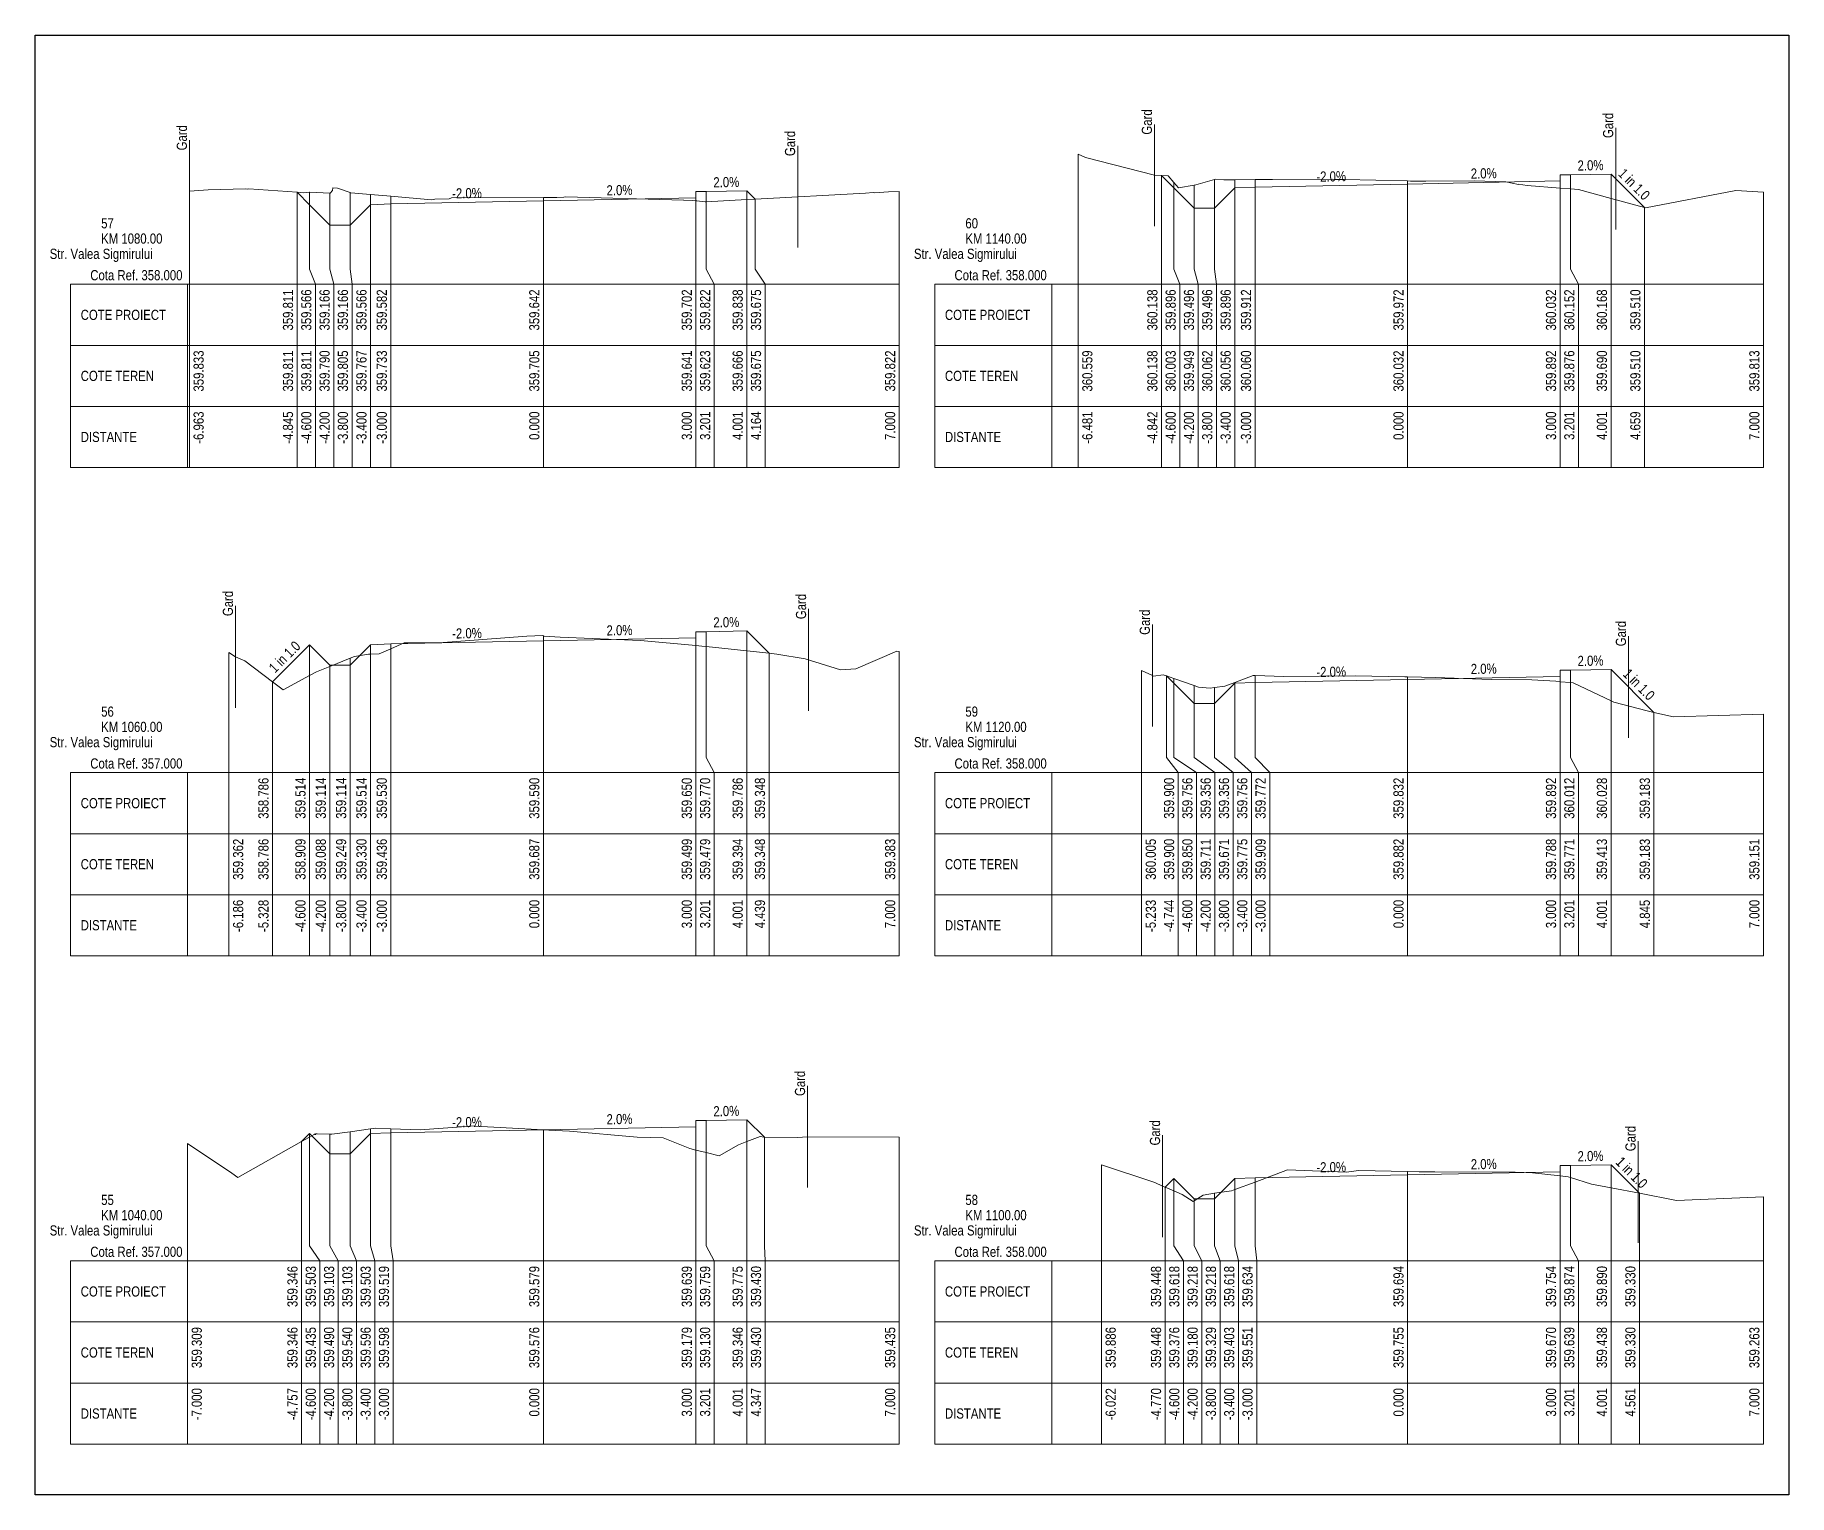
# Model space of a CAD drawing. Extents: x 1 to 634, y 0 to 594.
# Drawn here: x 500 to 534.5, y 0 to 28.7 of the extents above; entities that cross this region are included whole.
import ezdxf
from ezdxf.enums import TextEntityAlignment as Align

# ---------------------------------------------------------------- set-up
doc = ezdxf.new("R2010")
doc.units = 0
doc.header["$MEASUREMENT"] = 0
doc.layers.add('ARD-No Plot', color=1, linetype='Continuous', lineweight=0, plot=False)
for name, color, linetype, lineweight in [('Cartus', 7, 'Continuous', 0), ('DESIGN-TEXT', 7, 'Continuous', 0), ('EXISTING-TEXT', 7, 'Continuous', 0), ('LINES', 7, 'Continuous', 0), ('Text', 7, 'Continuous', 0), ('X-RL', 7, 'Continuous', 0), ('XPLOT-DESIGN', 5, 'Continuous', 0), ('XPLOT-EXISTING', 3, 'Continuous', 0), ('XPLOT-GRADE', 7, 'Continuous', 0), ('XPLOT-KM', 7, 'Continuous', 0), ('XPLOT-TITLE', 7, 'Continuous', 0)]:
    doc.layers.add(name, color=color, linetype=linetype, lineweight=lineweight)
doc.styles.add('$10$$0$Arial', font='arial.ttf', dxfattribs={"width": 0.8})

msp = doc.modelspace()

# ---------------------------------------------------------------- texts
at = {"layer": 'ARD-No Plot', "style": '$10$$0$Arial', "width": 0.8}
for p in [(501.3, 24.3), (518.3, 24.3), (501.3, 14.7), (518.3, 14.7), (501.3, 5.1), (518.3, 5.1)]:
    msp.add_text('Str. Valea Sigmirului', height=0.2, dxfattribs=at).set_placement(p, align=Align.CENTER)
at = {"layer": 'DESIGN-TEXT', "style": '$10$$0$Arial', "width": 0.8}
for s, p in [('359.811', (505.075, 23.7)), ('359.566', (505.435, 23.7)), ('359.166', (505.795, 23.7)), ('359.166', (506.155, 23.7)), ('359.566', (506.52, 23.7)), ('359.582', (506.92, 23.7)), ('359.642', (509.92, 23.7)), ('359.702', (512.92, 23.7)), ('359.822', (513.28, 23.7)), ('359.838', (513.921, 23.7)), ('359.675', (514.281, 23.7)), ('360.138', (522.078, 23.7)), ('359.896', (522.438, 23.7)), ('359.496', (522.798, 23.7)), ('359.496', (523.158, 23.7)), ('359.896', (523.52, 23.7)), ('359.912', (523.92, 23.7)), ('359.972', (526.92, 23.7)), ('360.032', (529.92, 23.7)), ('360.152', (530.28, 23.7)), ('360.168', (530.921, 23.7)), ('359.510', (531.579, 23.7)), ('358.786', (504.592, 14.1)), ('359.514', (505.32, 14.1)), ('359.114', (505.72, 14.1)), ('359.114', (506.12, 14.1)), ('359.514', (506.52, 14.1)), ('359.530', (506.92, 14.1)), ('359.590', (509.92, 14.1)), ('359.650', (512.92, 14.1)), ('359.770', (513.28, 14.1)), ('359.786', (513.921, 14.1)), ('359.348', (514.359, 14.1)), ('359.900', (522.407, 14.1)), ('359.756', (522.767, 14.1)), ('359.356', (523.127, 14.1)), ('359.356', (523.487, 14.1)), ('359.756', (523.847, 14.1)), ('359.772', (524.207, 14.1)), ('359.832', (526.92, 14.1)), ('359.892', (529.92, 14.1)), ('360.012', (530.28, 14.1)), ('360.028', (530.921, 14.1)), ('359.183', (531.765, 14.1)), ('359.346', (505.163, 4.5)), ('359.503', (505.523, 4.5)), ('359.103', (505.883, 4.5)), ('359.103', (506.243, 4.5)), ('359.503', (506.603, 4.5)), ('359.519', (506.963, 4.5)), ('359.579', (509.92, 4.5)), ('359.639', (512.92, 4.5)), ('359.759', (513.28, 4.5)), ('359.775', (513.921, 4.5)), ('359.430', (514.281, 4.5)), ('359.448', (522.15, 4.5)), ('359.618', (522.51, 4.5)), ('359.218', (522.87, 4.5)), ('359.218', (523.23, 4.5)), ('359.618', (523.59, 4.5)), ('359.634', (523.95, 4.5)), ('359.694', (526.92, 4.5)), ('359.754', (529.92, 4.5)), ('359.874', (530.28, 4.5)), ('359.890', (530.921, 4.5)), ('359.330', (531.481, 4.5))]:
    msp.add_text(s, height=0.2, rotation=90, dxfattribs=at).set_placement(p, align=Align.RIGHT)
at = {"layer": 'EXISTING-TEXT', "style": '$10$$0$Arial', "width": 0.8}
for s, p in [('359.833', (503.317, 22.5)), ('359.811', (505.075, 22.5)), ('359.811', (505.435, 22.5)), ('359.790', (505.795, 22.5)), ('359.805', (506.155, 22.5)), ('359.767', (506.52, 22.5)), ('359.733', (506.92, 22.5)), ('359.705', (509.92, 22.5)), ('359.705', (509.92, 22.5)), ('359.641', (512.92, 22.5)), ('359.623', (513.28, 22.5)), ('359.666', (513.921, 22.5)), ('359.675', (514.281, 22.5)), ('359.822', (516.92, 22.5)), ('359.822', (516.92, 22.5)), ('360.559', (520.799, 22.5)), ('360.138', (522.078, 22.5)), ('360.003', (522.438, 22.5)), ('359.949', (522.798, 22.5)), ('360.062', (523.158, 22.5)), ('360.056', (523.52, 22.5)), ('360.060', (523.92, 22.5)), ('360.032', (526.92, 22.5)), ('360.032', (526.92, 22.5)), ('359.892', (529.92, 22.5)), ('359.876', (530.28, 22.5)), ('359.690', (530.921, 22.5)), ('359.510', (531.579, 22.5)), ('359.813', (533.92, 22.5)), ('359.813', (533.92, 22.5)), ('359.362', (504.094, 12.9)), ('358.786', (504.592, 12.9)), ('358.909', (505.32, 12.9)), ('359.088', (505.72, 12.9)), ('359.249', (506.12, 12.9)), ('359.330', (506.52, 12.9)), ('359.436', (506.92, 12.9)), ('359.687', (509.92, 12.9)), ('359.687', (509.92, 12.9)), ('359.499', (512.92, 12.9)), ('359.479', (513.28, 12.9)), ('359.394', (513.921, 12.9)), ('359.348', (514.359, 12.9)), ('359.383', (516.92, 12.9)), ('359.383', (516.92, 12.9)), ('360.005', (522.047, 12.9)), ('359.900', (522.407, 12.9)), ('359.850', (522.767, 12.9)), ('359.711', (523.127, 12.9)), ('359.671', (523.487, 12.9)), ('359.775', (523.847, 12.9)), ('359.909', (524.207, 12.9)), ('359.882', (526.92, 12.9)), ('359.882', (526.92, 12.9)), ('359.788', (529.92, 12.9)), ('359.771', (530.28, 12.9)), ('359.413', (530.921, 12.9)), ('359.183', (531.765, 12.9)), ('359.151', (533.92, 12.9)), ('359.151', (533.92, 12.9)), ('359.309', (503.28, 3.3)), ('359.309', (503.28, 3.3)), ('359.346', (505.163, 3.3)), ('359.435', (505.523, 3.3)), ('359.490', (505.883, 3.3)), ('359.540', (506.243, 3.3)), ('359.596', (506.603, 3.3)), ('359.598', (506.963, 3.3)), ('359.576', (509.92, 3.3)), ('359.576', (509.92, 3.3)), ('359.179', (512.92, 3.3)), ('359.130', (513.28, 3.3)), ('359.346', (513.921, 3.3)), ('359.430', (514.281, 3.3)), ('359.435', (516.92, 3.3)), ('359.886', (521.258, 3.3)), ('359.448', (522.15, 3.3)), ('359.376', (522.51, 3.3)), ('359.180', (522.87, 3.3)), ('359.329', (523.23, 3.3)), ('359.403', (523.59, 3.3)), ('359.551', (523.95, 3.3)), ('359.755', (526.92, 3.3)), ('359.755', (526.92, 3.3)), ('359.670', (529.92, 3.3)), ('359.639', (530.28, 3.3)), ('359.438', (530.921, 3.3)), ('359.330', (531.481, 3.3)), ('359.263', (533.92, 3.3)), ('359.263', (533.92, 3.3))]:
    msp.add_text(s, height=0.2, rotation=90, dxfattribs=at).set_placement(p, align=Align.RIGHT)
at = {"layer": 'Text', "style": '$10$$0$Arial', "width": 0.8}
for p in [(502.987, 26.433), (521.97, 26.743), (531.043, 26.676), (514.951, 26.321), (503.893, 17.277), (515.167, 17.217), (521.929, 16.909), (531.295, 16.684), (515.147, 7.842), (522.13, 6.87), (531.484, 6.757)]:
    msp.add_text('Gard', height=0.2, rotation=90, dxfattribs=at).set_placement(p)
for s, p in [('-6.963', (503.317, 21.3)), ('-6.963', (503.317, 21.3)), ('-4.845', (505.075, 21.3)), ('-4.845', (505.075, 21.3)), ('-4.845', (505.075, 21.3)), ('-4.600', (505.435, 21.3)), ('-4.600', (505.435, 21.3)), ('-4.600', (505.435, 21.3)), ('-4.200', (505.795, 21.3)), ('-4.200', (505.795, 21.3)), ('-4.200', (505.795, 21.3)), ('-3.800', (506.155, 21.3)), ('-3.800', (506.155, 21.3)), ('-3.800', (506.155, 21.3)), ('-3.400', (506.52, 21.3)), ('-3.400', (506.52, 21.3)), ('-3.400', (506.52, 21.3)), ('-3.000', (506.92, 21.3)), ('-3.000', (506.92, 21.3)), ('-3.000', (506.92, 21.3)), ('0.000', (509.92, 21.3)), ('0.000', (509.92, 21.3)), ('0.000', (509.92, 21.3)), ('3.000', (512.92, 21.3)), ('3.000', (512.92, 21.3)), ('3.000', (512.92, 21.3)), ('3.201', (513.28, 21.3)), ('3.201', (513.28, 21.3)), ('3.201', (513.28, 21.3)), ('4.001', (513.921, 21.3)), ('4.001', (513.921, 21.3)), ('4.001', (513.921, 21.3)), ('4.164', (514.281, 21.3)), ('4.164', (514.281, 21.3)), ('4.164', (514.281, 21.3)), ('7.000', (516.92, 21.3)), ('7.000', (516.92, 21.3)), ('-6.481', (520.799, 21.3)), ('-6.481', (520.799, 21.3)), ('-4.842', (522.078, 21.3)), ('-4.842', (522.078, 21.3)), ('-4.842', (522.078, 21.3)), ('-4.600', (522.438, 21.3)), ('-4.600', (522.438, 21.3)), ('-4.600', (522.438, 21.3)), ('-4.200', (522.798, 21.3)), ('-4.200', (522.798, 21.3)), ('-4.200', (522.798, 21.3)), ('-3.800', (523.158, 21.3)), ('-3.800', (523.158, 21.3)), ('-3.800', (523.158, 21.3)), ('-3.400', (523.52, 21.3)), ('-3.400', (523.52, 21.3)), ('-3.400', (523.52, 21.3)), ('-3.000', (523.92, 21.3)), ('-3.000', (523.92, 21.3)), ('-3.000', (523.92, 21.3)), ('0.000', (526.92, 21.3)), ('0.000', (526.92, 21.3)), ('0.000', (526.92, 21.3)), ('3.000', (529.92, 21.3)), ('3.000', (529.92, 21.3)), ('3.000', (529.92, 21.3)), ('3.201', (530.28, 21.3)), ('3.201', (530.28, 21.3)), ('3.201', (530.28, 21.3)), ('4.001', (530.921, 21.3)), ('4.001', (530.921, 21.3)), ('4.001', (530.921, 21.3)), ('4.659', (531.579, 21.3)), ('4.659', (531.579, 21.3)), ('4.659', (531.579, 21.3)), ('7.000', (533.92, 21.3)), ('7.000', (533.92, 21.3)), ('-6.186', (504.094, 11.7)), ('-6.186', (504.094, 11.7)), ('-5.328', (504.592, 11.7)), ('-5.328', (504.592, 11.7)), ('-5.328', (504.592, 11.7)), ('-4.600', (505.32, 11.7)), ('-4.600', (505.32, 11.7)), ('-4.600', (505.32, 11.7)), ('-4.200', (505.72, 11.7)), ('-4.200', (505.72, 11.7)), ('-4.200', (505.72, 11.7)), ('-3.800', (506.12, 11.7)), ('-3.800', (506.12, 11.7)), ('-3.800', (506.12, 11.7)), ('-3.400', (506.52, 11.7)), ('-3.400', (506.52, 11.7)), ('-3.400', (506.52, 11.7)), ('-3.000', (506.92, 11.7)), ('-3.000', (506.92, 11.7)), ('-3.000', (506.92, 11.7)), ('0.000', (509.92, 11.7)), ('0.000', (509.92, 11.7)), ('0.000', (509.92, 11.7)), ('3.000', (512.92, 11.7)), ('3.000', (512.92, 11.7)), ('3.000', (512.92, 11.7)), ('3.201', (513.28, 11.7)), ('3.201', (513.28, 11.7)), ('3.201', (513.28, 11.7)), ('4.001', (513.921, 11.7)), ('4.001', (513.921, 11.7)), ('4.001', (513.921, 11.7)), ('4.439', (514.359, 11.7)), ('4.439', (514.359, 11.7)), ('4.439', (514.359, 11.7)), ('7.000', (516.92, 11.7)), ('7.000', (516.92, 11.7)), ('-5.233', (522.047, 11.7)), ('-5.233', (522.047, 11.7)), ('-4.744', (522.407, 11.7)), ('-4.744', (522.407, 11.7)), ('-4.744', (522.407, 11.7)), ('-4.600', (522.767, 11.7)), ('-4.600', (522.767, 11.7)), ('-4.600', (522.767, 11.7)), ('-4.200', (523.127, 11.7)), ('-4.200', (523.127, 11.7)), ('-4.200', (523.127, 11.7)), ('-3.800', (523.487, 11.7)), ('-3.800', (523.487, 11.7)), ('-3.800', (523.487, 11.7)), ('-3.400', (523.847, 11.7)), ('-3.400', (523.847, 11.7)), ('-3.400', (523.847, 11.7)), ('-3.000', (524.207, 11.7)), ('-3.000', (524.207, 11.7)), ('-3.000', (524.207, 11.7)), ('0.000', (526.92, 11.7)), ('0.000', (526.92, 11.7)), ('0.000', (526.92, 11.7)), ('3.000', (529.92, 11.7)), ('3.000', (529.92, 11.7)), ('3.000', (529.92, 11.7)), ('3.201', (530.28, 11.7)), ('3.201', (530.28, 11.7)), ('3.201', (530.28, 11.7)), ('4.001', (530.921, 11.7)), ('4.001', (530.921, 11.7)), ('4.001', (530.921, 11.7)), ('4.845', (531.765, 11.7)), ('4.845', (531.765, 11.7)), ('4.845', (531.765, 11.7)), ('7.000', (533.92, 11.7)), ('7.000', (533.92, 11.7)), ('-7.000', (503.28, 2.1)), ('-7.000', (503.28, 2.1)), ('-4.757', (505.163, 2.1)), ('-4.757', (505.163, 2.1)), ('-4.757', (505.163, 2.1)), ('-4.600', (505.523, 2.1)), ('-4.600', (505.523, 2.1)), ('-4.600', (505.523, 2.1)), ('-4.200', (505.883, 2.1)), ('-4.200', (505.883, 2.1)), ('-4.200', (505.883, 2.1)), ('-3.800', (506.243, 2.1)), ('-3.800', (506.243, 2.1)), ('-3.800', (506.243, 2.1)), ('-3.400', (506.603, 2.1)), ('-3.400', (506.603, 2.1)), ('-3.400', (506.603, 2.1)), ('-3.000', (506.963, 2.1)), ('-3.000', (506.963, 2.1)), ('-3.000', (506.963, 2.1)), ('0.000', (509.92, 2.1)), ('0.000', (509.92, 2.1)), ('0.000', (509.92, 2.1)), ('3.000', (512.92, 2.1)), ('3.000', (512.92, 2.1)), ('3.000', (512.92, 2.1)), ('3.201', (513.28, 2.1)), ('3.201', (513.28, 2.1)), ('3.201', (513.28, 2.1)), ('4.001', (513.921, 2.1)), ('4.001', (513.921, 2.1)), ('4.001', (513.921, 2.1)), ('4.347', (514.281, 2.1)), ('4.347', (514.281, 2.1)), ('4.347', (514.281, 2.1)), ('7.000', (516.92, 2.1)), ('7.000', (516.92, 2.1)), ('-6.022', (521.258, 2.1)), ('-6.022', (521.258, 2.1)), ('-4.770', (522.15, 2.1)), ('-4.770', (522.15, 2.1)), ('-4.770', (522.15, 2.1)), ('-4.600', (522.51, 2.1)), ('-4.600', (522.51, 2.1)), ('-4.600', (522.51, 2.1)), ('-4.200', (522.87, 2.1)), ('-4.200', (522.87, 2.1)), ('-4.200', (522.87, 2.1)), ('-3.800', (523.23, 2.1)), ('-3.800', (523.23, 2.1)), ('-3.800', (523.23, 2.1)), ('-3.400', (523.59, 2.1)), ('-3.400', (523.59, 2.1)), ('-3.400', (523.59, 2.1)), ('-3.000', (523.95, 2.1)), ('-3.000', (523.95, 2.1)), ('-3.000', (523.95, 2.1)), ('0.000', (526.92, 2.1)), ('0.000', (526.92, 2.1)), ('0.000', (526.92, 2.1)), ('3.000', (529.92, 2.1)), ('3.000', (529.92, 2.1)), ('3.000', (529.92, 2.1)), ('3.201', (530.28, 2.1)), ('3.201', (530.28, 2.1)), ('3.201', (530.28, 2.1)), ('4.001', (530.921, 2.1)), ('4.001', (530.921, 2.1)), ('4.001', (530.921, 2.1)), ('4.561', (531.481, 2.1)), ('4.561', (531.481, 2.1)), ('4.561', (531.481, 2.1)), ('7.000', (533.92, 2.1)), ('7.000', (533.92, 2.1))]:
    msp.add_text(s, height=0.2, rotation=90, dxfattribs=at).set_placement(p, align=Align.RIGHT)
at = {"layer": 'X-RL', "style": '$10$$0$Arial', "width": 0.8}
for s, p in [('Cota Ref. 358.000', (502.9, 23.88)), ('Cota Ref. 358.000', (519.9, 23.88)), ('Cota Ref. 357.000', (502.9, 14.28)), ('Cota Ref. 358.000', (519.9, 14.28)), ('Cota Ref. 357.000', (502.9, 4.68)), ('Cota Ref. 358.000', (519.9, 4.68))]:
    msp.add_text(s, height=0.2, dxfattribs=at).set_placement(p, align=Align.RIGHT)
at = {"layer": 'XPLOT-GRADE', "style": '$10$$0$Arial', "width": 0.8}
for s, rotation, p in [('2.0%', 1.1458, (530.599, 26.04)), ('2.0%', 1.1458, (513.599, 25.71)), ('-2.0%', 1.1458, (525.498, 25.822)), ('2.0%', 1.1458, (528.498, 25.882)), ('1 in 1.0', 315, (531.386, 25.696)), ('-2.0%', 1.1458, (508.498, 25.492)), ('2.0%', 1.1458, (511.498, 25.552)), ('2.0%', 1.1458, (513.599, 17.058)), ('-2.0%', 1.1458, (508.498, 16.84)), ('2.0%', 1.1458, (511.498, 16.9)), ('1 in 1.0', 45, (504.979, 16.406)), ('-2.0%', 1.1458, (525.498, 16.082)), ('2.0%', 1.1458, (528.498, 16.142)), ('2.0%', 1.1458, (530.599, 16.3)), ('1 in 1.0', 315, (531.48, 15.862)), ('2.0%', 1.1458, (513.599, 7.447)), ('-2.0%', 1.1458, (508.498, 7.229)), ('2.0%', 1.1458, (511.498, 7.289)), ('2.0%', 1.1458, (528.498, 6.404)), ('2.0%', 1.1458, (530.599, 6.562)), ('1 in 1.0', 315, (531.337, 6.267)), ('-2.0%', 1.1458, (525.498, 6.344))]:
    msp.add_text(s, height=0.2, rotation=rotation, dxfattribs=at).set_placement(p, align=Align.CENTER)
at = {"layer": 'XPLOT-KM', "style": '$10$$0$Arial', "width": 0.8}
for s, p in [('57', (501.3, 24.9)), ('60', (518.3, 24.9)), ('KM 1080.00', (501.3, 24.6)), ('KM 1140.00', (518.3, 24.6)), ('56', (501.3, 15.3)), ('KM 1060.00', (501.3, 15)), ('59', (518.3, 15.3)), ('KM 1120.00', (518.3, 15)), ('55', (501.3, 5.7)), ('58', (518.3, 5.7)), ('KM 1040.00', (501.3, 5.4)), ('KM 1100.00', (518.3, 5.4))]:
    msp.add_text(s, height=0.2, dxfattribs=at).set_placement(p)
at = {"layer": 'XPLOT-TITLE', "style": '$10$$0$Arial', "width": 0.8}
for s, p in [('COTE PROIECT', (500.898, 23.1)), ('COTE PROIECT', (517.898, 23.1)), ('COTE TEREN', (500.898, 21.9)), ('COTE TEREN', (517.898, 21.9)), ('DISTANTE', (500.898, 20.7)), ('DISTANTE', (517.898, 20.7)), ('COTE PROIECT', (500.898, 13.5)), ('COTE PROIECT', (517.898, 13.5)), ('COTE TEREN', (500.898, 12.3)), ('COTE TEREN', (517.898, 12.3)), ('DISTANTE', (500.898, 11.1)), ('DISTANTE', (517.898, 11.1)), ('COTE PROIECT', (500.898, 3.9)), ('COTE PROIECT', (517.898, 3.9)), ('COTE TEREN', (500.898, 2.7)), ('COTE TEREN', (517.898, 2.7)), ('DISTANTE', (500.898, 1.5)), ('DISTANTE', (517.898, 1.5))]:
    msp.add_text(s, height=0.2, dxfattribs=at).set_placement(p)

# ---------------------------------------------------------------- blocks, each defined once
blk = doc.blocks.new('$9$$0$A3_TRANSV_ALIN_TIRENA')
at = {"layer": ''}
blk.add_lwpolyline([(0, 0), (0, 287), (345, 287), (345, 0)], close=True, dxfattribs=at)

# ---------------------------------------------------------------- linework, layer by layer
at = {"layer": 'LINES'}
for p, q in [((522.02, 26.943), (522.02, 24.943)), ((503.037, 26.633), (503.037, 24.633)), ((531.093, 26.876), (531.093, 24.876)), ((515.001, 26.521), (515.001, 24.521)), ((520.519, 24.1), (520.519, 26.359)), ((520.519, 24.1), (520.519, 26.359)), ((522.158, 24.1), (522.158, 25.938)), ((522.158, 24.1), (522.158, 25.938)), ((522.158, 24.1), (522.158, 25.938)), ((530.201, 24.1), (530.201, 25.952)), ((530.201, 24.1), (530.201, 25.952)), ((530.201, 24.1), (530.201, 25.952)), ((531.001, 24.1), (531.001, 25.968)), ((531.001, 24.1), (531.001, 25.968)), ((531.001, 24.1), (531.001, 25.968)), ((503.037, 24.1), (503.037, 25.633)), ((503.037, 24.1), (503.037, 25.633)), ((505.155, 24.1), (505.155, 25.611)), ((505.155, 24.1), (505.155, 25.611)), ((505.155, 24.1), (505.155, 25.611)), ((505.4, 24.1), (505.4, 25.611)), ((505.4, 24.1), (505.4, 25.611)), ((505.4, 24.1), (505.4, 25.611)), ((505.8, 24.1), (505.8, 25.59)), ((505.8, 24.1), (505.8, 25.59)), ((505.8, 24.1), (505.8, 25.59)), ((506.2, 24.1), (506.2, 25.605)), ((506.2, 24.1), (506.2, 25.605)), ((506.2, 24.1), (506.2, 25.605)), ((506.6, 24.1), (506.6, 25.567)), ((506.6, 24.1), (506.6, 25.567)), ((506.6, 24.1), (506.6, 25.567)), ((507, 24.1), (507, 25.533)), ((507, 24.1), (507, 25.533)), ((507, 24.1), (507, 25.533)), ((513.201, 24.1), (513.201, 25.622)), ((513.201, 24.1), (513.201, 25.622)), ((513.201, 24.1), (513.201, 25.622)), ((514.001, 24.1), (514.001, 25.638)), ((514.001, 24.1), (514.001, 25.638)), ((514.001, 24.1), (514.001, 25.638)), ((517, 24.1), (517, 25.622)), ((517, 24.1), (517, 25.622)), ((522.4, 24.1), (522.4, 25.803)), ((522.4, 24.1), (522.4, 25.803)), ((522.4, 24.1), (522.4, 25.803)), ((522.8, 24.1), (522.8, 25.749)), ((522.8, 24.1), (522.8, 25.749)), ((522.8, 24.1), (522.8, 25.749)), ((523.2, 24.1), (523.2, 25.862)), ((523.2, 24.1), (523.2, 25.862)), ((523.2, 24.1), (523.2, 25.862)), ((523.6, 24.1), (523.6, 25.856)), ((523.6, 24.1), (523.6, 25.856)), ((523.6, 24.1), (523.6, 25.856)), ((524, 24.1), (524, 25.86)), ((524, 24.1), (524, 25.86)), ((524, 24.1), (524, 25.86)), ((527, 24.1), (527, 25.832)), ((527, 24.1), (527, 25.832)), ((527, 24.1), (527, 25.832)), ((530, 24.1), (530, 25.832)), ((530, 24.1), (530, 25.832)), ((530, 24.1), (530, 25.832)), ((534, 24.1), (534, 25.613)), ((534, 24.1), (534, 25.613)), ((510, 24.1), (510, 25.505)), ((510, 24.1), (510, 25.505)), ((510, 24.1), (510, 25.505)), ((513, 24.1), (513, 25.502)), ((513, 24.1), (513, 25.502)), ((513, 24.1), (513, 25.502)), ((514.164, 24.1), (514.164, 25.475)), ((514.164, 24.1), (514.164, 25.475)), ((514.164, 24.1), (514.164, 25.475)), ((531.659, 24.1), (531.659, 25.31)), ((531.659, 24.1), (531.659, 25.31)), ((531.659, 24.1), (531.659, 25.31)), ((503.037, 23.8), (503.037, 24.1)), ((503.037, 23.8), (503.037, 24.1)), ((505.155, 23.8), (505.155, 24.1)), ((505.155, 23.8), (505.155, 24.1)), ((505.155, 23.8), (505.155, 24.1)), ((505.515, 23.8), (505.4, 24.1)), ((505.515, 23.8), (505.4, 24.1)), ((505.515, 23.8), (505.4, 24.1)), ((505.875, 23.8), (505.8, 24.1)), ((505.875, 23.8), (505.8, 24.1)), ((505.875, 23.8), (505.8, 24.1)), ((506.235, 23.8), (506.2, 24.1)), ((506.235, 23.8), (506.2, 24.1)), ((506.235, 23.8), (506.2, 24.1)), ((506.6, 23.8), (506.6, 24.1)), ((506.6, 23.8), (506.6, 24.1)), ((506.6, 23.8), (506.6, 24.1)), ((507, 23.8), (507, 24.1)), ((507, 23.8), (507, 24.1)), ((507, 23.8), (507, 24.1)), ((510, 23.8), (510, 24.1)), ((510, 23.8), (510, 24.1)), ((510, 23.8), (510, 24.1)), ((513, 23.8), (513, 24.1)), ((513, 23.8), (513, 24.1)), ((513, 23.8), (513, 24.1)), ((513.36, 23.8), (513.201, 24.1)), ((513.36, 23.8), (513.201, 24.1)), ((513.36, 23.8), (513.201, 24.1)), ((514.001, 23.8), (514.001, 24.1)), ((514.001, 23.8), (514.001, 24.1)), ((514.001, 23.8), (514.001, 24.1)), ((514.361, 23.8), (514.164, 24.1)), ((514.361, 23.8), (514.164, 24.1)), ((514.361, 23.8), (514.164, 24.1)), ((517, 23.8), (517, 24.1)), ((517, 23.8), (517, 24.1)), ((520.519, 23.8), (520.519, 24.1)), ((520.519, 23.8), (520.519, 24.1)), ((522.158, 23.8), (522.158, 24.1)), ((522.158, 23.8), (522.158, 24.1)), ((522.158, 23.8), (522.158, 24.1)), ((522.518, 23.8), (522.4, 24.1)), ((522.518, 23.8), (522.4, 24.1)), ((522.518, 23.8), (522.4, 24.1)), ((522.878, 23.8), (522.8, 24.1)), ((522.878, 23.8), (522.8, 24.1)), ((522.878, 23.8), (522.8, 24.1)), ((523.238, 23.8), (523.2, 24.1)), ((523.238, 23.8), (523.2, 24.1)), ((523.238, 23.8), (523.2, 24.1)), ((523.6, 23.8), (523.6, 24.1)), ((523.6, 23.8), (523.6, 24.1)), ((523.6, 23.8), (523.6, 24.1)), ((524, 23.8), (524, 24.1)), ((524, 23.8), (524, 24.1)), ((524, 23.8), (524, 24.1)), ((527, 23.8), (527, 24.1)), ((527, 23.8), (527, 24.1)), ((527, 23.8), (527, 24.1)), ((530, 23.8), (530, 24.1)), ((530, 23.8), (530, 24.1)), ((530, 23.8), (530, 24.1)), ((530.36, 23.8), (530.201, 24.1)), ((530.36, 23.8), (530.201, 24.1)), ((530.36, 23.8), (530.201, 24.1)), ((531.001, 23.8), (531.001, 24.1)), ((531.001, 23.8), (531.001, 24.1)), ((531.001, 23.8), (531.001, 24.1)), ((531.659, 23.8), (531.659, 24.1)), ((531.659, 23.8), (531.659, 24.1)), ((531.659, 23.8), (531.659, 24.1)), ((534, 23.8), (534, 24.1)), ((534, 23.8), (534, 24.1)), ((500.698, 22.6), (500.698, 23.8)), ((500.698, 23.8), (503, 23.8)), ((503, 20.2), (503, 23.8)), ((503, 23.8), (517, 23.8)), ((503.037, 20.2), (503.037, 23.8)), ((503.037, 20.2), (503.037, 23.8)), ((505.155, 20.2), (505.155, 23.8)), ((505.155, 20.2), (505.155, 23.8)), ((505.155, 20.2), (505.155, 23.8)), ((505.515, 20.2), (505.515, 23.8)), ((505.515, 20.2), (505.515, 23.8)), ((505.515, 20.2), (505.515, 23.8)), ((505.875, 20.2), (505.875, 23.8)), ((505.875, 20.2), (505.875, 23.8)), ((505.875, 20.2), (505.875, 23.8)), ((506.235, 20.2), (506.235, 23.8)), ((506.235, 20.2), (506.235, 23.8)), ((506.235, 20.2), (506.235, 23.8)), ((506.6, 20.2), (506.6, 23.8)), ((506.6, 20.2), (506.6, 23.8)), ((506.6, 20.2), (506.6, 23.8)), ((507, 20.2), (507, 23.8)), ((507, 20.2), (507, 23.8)), ((507, 20.2), (507, 23.8)), ((510, 20.2), (510, 23.8)), ((510, 20.2), (510, 23.8)), ((510, 20.2), (510, 23.8)), ((513, 20.2), (513, 23.8)), ((513, 20.2), (513, 23.8)), ((513, 20.2), (513, 23.8)), ((513.36, 20.2), (513.36, 23.8)), ((513.36, 20.2), (513.36, 23.8)), ((513.36, 20.2), (513.36, 23.8)), ((514.001, 20.2), (514.001, 23.8)), ((514.001, 20.2), (514.001, 23.8)), ((514.001, 20.2), (514.001, 23.8)), ((514.361, 20.2), (514.361, 23.8)), ((514.361, 20.2), (514.361, 23.8)), ((514.361, 20.2), (514.361, 23.8)), ((517, 20.2), (517, 23.8)), ((517, 20.2), (517, 23.8)), ((517, 20.2), (517, 23.8)), ((517.698, 22.6), (517.698, 23.8)), ((517.698, 23.8), (520, 23.8)), ((520, 20.2), (520, 23.8)), ((520, 23.8), (534, 23.8)), ((520.519, 20.2), (520.519, 23.8)), ((520.519, 20.2), (520.519, 23.8)), ((522.158, 20.2), (522.158, 23.8)), ((522.158, 20.2), (522.158, 23.8)), ((522.158, 20.2), (522.158, 23.8)), ((522.518, 20.2), (522.518, 23.8)), ((522.518, 20.2), (522.518, 23.8)), ((522.518, 20.2), (522.518, 23.8)), ((522.878, 20.2), (522.878, 23.8)), ((522.878, 20.2), (522.878, 23.8)), ((522.878, 20.2), (522.878, 23.8)), ((523.238, 20.2), (523.238, 23.8)), ((523.238, 20.2), (523.238, 23.8)), ((523.238, 20.2), (523.238, 23.8)), ((523.6, 20.2), (523.6, 23.8)), ((523.6, 20.2), (523.6, 23.8)), ((523.6, 20.2), (523.6, 23.8)), ((524, 20.2), (524, 23.8)), ((524, 20.2), (524, 23.8)), ((524, 20.2), (524, 23.8)), ((527, 20.2), (527, 23.8)), ((527, 20.2), (527, 23.8)), ((527, 20.2), (527, 23.8)), ((530, 20.2), (530, 23.8)), ((530, 20.2), (530, 23.8)), ((530, 20.2), (530, 23.8)), ((530.36, 20.2), (530.36, 23.8)), ((530.36, 20.2), (530.36, 23.8)), ((530.36, 20.2), (530.36, 23.8)), ((531.001, 20.2), (531.001, 23.8)), ((531.001, 20.2), (531.001, 23.8)), ((531.001, 20.2), (531.001, 23.8)), ((531.659, 20.2), (531.659, 23.8)), ((531.659, 20.2), (531.659, 23.8)), ((531.659, 20.2), (531.659, 23.8)), ((534, 20.2), (534, 23.8)), ((534, 20.2), (534, 23.8)), ((534, 20.2), (534, 23.8)), ((500.698, 21.4), (500.698, 22.6)), ((500.698, 22.6), (503, 22.6)), ((503, 22.6), (500.698, 22.6)), ((503, 22.6), (517, 22.6)), ((517.698, 21.4), (517.698, 22.6)), ((517.698, 22.6), (520, 22.6)), ((520, 22.6), (517.698, 22.6)), ((520, 22.6), (534, 22.6)), ((500.698, 20.2), (500.698, 21.4)), ((500.698, 21.4), (503, 21.4)), ((503, 21.4), (500.698, 21.4)), ((503, 21.4), (517, 21.4)), ((517.698, 20.2), (517.698, 21.4)), ((517.698, 21.4), (520, 21.4)), ((520, 21.4), (517.698, 21.4)), ((520, 21.4), (534, 21.4)), ((503, 20.2), (500.698, 20.2)), ((503, 20.2), (517, 20.2)), ((520, 20.2), (517.698, 20.2)), ((520, 20.2), (534, 20.2)), ((503.943, 17.477), (503.943, 15.477)), ((515.217, 17.417), (515.217, 15.417)), ((513.201, 14.5), (513.201, 16.97)), ((513.201, 14.5), (513.201, 16.97)), ((513.201, 14.5), (513.201, 16.97)), ((514.001, 14.5), (514.001, 16.986)), ((514.001, 14.5), (514.001, 16.986)), ((514.001, 14.5), (514.001, 16.986)), ((521.979, 17.109), (521.979, 15.109)), ((503.814, 14.5), (503.814, 16.562)), ((503.814, 14.5), (503.814, 16.562)), ((505.4, 14.5), (505.4, 16.714)), ((505.4, 14.5), (505.4, 16.714)), ((505.4, 14.5), (505.4, 16.714)), ((506.6, 14.5), (506.6, 16.714)), ((506.6, 14.5), (506.6, 16.714)), ((506.6, 14.5), (506.6, 16.714)), ((507, 14.5), (507, 16.73)), ((507, 14.5), (507, 16.73)), ((507, 14.5), (507, 16.73)), ((510, 14.5), (510, 16.887)), ((510, 14.5), (510, 16.887)), ((510, 14.5), (510, 16.887)), ((513, 14.5), (513, 16.85)), ((513, 14.5), (513, 16.85)), ((513, 14.5), (513, 16.85)), ((517, 14.5), (517, 16.583)), ((517, 14.5), (517, 16.583)), ((531.345, 16.884), (531.345, 14.884)), ((505.8, 14.5), (505.8, 16.314)), ((505.8, 14.5), (505.8, 16.314)), ((505.8, 14.5), (505.8, 16.314)), ((506.2, 14.5), (506.2, 16.449)), ((506.2, 14.5), (506.2, 16.449)), ((506.2, 14.5), (506.2, 16.449)), ((514.439, 14.5), (514.439, 16.548)), ((514.439, 14.5), (514.439, 16.548)), ((514.439, 14.5), (514.439, 16.548)), ((531.001, 14.5), (531.001, 16.228)), ((531.001, 14.5), (531.001, 16.228)), ((531.001, 14.5), (531.001, 16.228)), ((504.672, 14.5), (504.672, 15.986)), ((504.672, 14.5), (504.672, 15.986)), ((504.672, 14.5), (504.672, 15.986)), ((521.767, 14.5), (521.767, 16.205)), ((521.767, 14.5), (521.767, 16.205)), ((522.256, 14.5), (522.256, 16.1)), ((522.256, 14.5), (522.256, 16.1)), ((522.256, 14.5), (522.256, 16.1)), ((522.4, 14.5), (522.4, 16.05)), ((522.4, 14.5), (522.4, 16.05)), ((522.4, 14.5), (522.4, 16.05)), ((522.8, 14.5), (522.8, 15.911)), ((522.8, 14.5), (522.8, 15.911)), ((522.8, 14.5), (522.8, 15.911)), ((523.2, 14.5), (523.2, 15.871)), ((523.2, 14.5), (523.2, 15.871)), ((523.2, 14.5), (523.2, 15.871)), ((523.6, 14.5), (523.6, 15.975)), ((523.6, 14.5), (523.6, 15.975)), ((523.6, 14.5), (523.6, 15.975)), ((524, 14.5), (524, 16.109)), ((524, 14.5), (524, 16.109)), ((524, 14.5), (524, 16.109)), ((527, 14.5), (527, 16.082)), ((527, 14.5), (527, 16.082)), ((527, 14.5), (527, 16.082)), ((530, 14.5), (530, 16.092)), ((530, 14.5), (530, 16.092)), ((530, 14.5), (530, 16.092)), ((530.201, 14.5), (530.201, 16.212)), ((530.201, 14.5), (530.201, 16.212)), ((530.201, 14.5), (530.201, 16.212)), ((531.845, 14.5), (531.845, 15.383)), ((531.845, 14.5), (531.845, 15.383)), ((531.845, 14.5), (531.845, 15.383)), ((534, 14.5), (534, 15.351)), ((534, 14.5), (534, 15.351)), ((503.814, 14.2), (503.814, 14.5)), ((503.814, 14.2), (503.814, 14.5)), ((504.672, 14.2), (504.672, 14.5)), ((504.672, 14.2), (504.672, 14.5)), ((504.672, 14.2), (504.672, 14.5)), ((505.4, 14.2), (505.4, 14.5)), ((505.4, 14.2), (505.4, 14.5)), ((505.4, 14.2), (505.4, 14.5)), ((505.8, 14.2), (505.8, 14.5)), ((505.8, 14.2), (505.8, 14.5)), ((505.8, 14.2), (505.8, 14.5)), ((506.2, 14.2), (506.2, 14.5)), ((506.2, 14.2), (506.2, 14.5)), ((506.2, 14.2), (506.2, 14.5)), ((506.6, 14.2), (506.6, 14.5)), ((506.6, 14.2), (506.6, 14.5)), ((506.6, 14.2), (506.6, 14.5)), ((507, 14.2), (507, 14.5)), ((507, 14.2), (507, 14.5)), ((507, 14.2), (507, 14.5)), ((510, 14.2), (510, 14.5)), ((510, 14.2), (510, 14.5)), ((510, 14.2), (510, 14.5)), ((513, 14.2), (513, 14.5)), ((513, 14.2), (513, 14.5)), ((513, 14.2), (513, 14.5)), ((513.36, 14.2), (513.201, 14.5)), ((513.36, 14.2), (513.201, 14.5)), ((513.36, 14.2), (513.201, 14.5)), ((514.001, 14.2), (514.001, 14.5)), ((514.001, 14.2), (514.001, 14.5)), ((514.001, 14.2), (514.001, 14.5)), ((514.439, 14.2), (514.439, 14.5)), ((514.439, 14.2), (514.439, 14.5)), ((514.439, 14.2), (514.439, 14.5)), ((517, 14.2), (517, 14.5)), ((517, 14.2), (517, 14.5)), ((521.767, 14.2), (521.767, 14.5)), ((521.767, 14.2), (521.767, 14.5)), ((522.487, 14.2), (522.256, 14.5)), ((522.487, 14.2), (522.256, 14.5)), ((522.487, 14.2), (522.256, 14.5)), ((522.847, 14.2), (522.4, 14.5)), ((522.847, 14.2), (522.4, 14.5)), ((522.847, 14.2), (522.4, 14.5)), ((523.207, 14.2), (522.8, 14.5)), ((523.207, 14.2), (522.8, 14.5)), ((523.207, 14.2), (522.8, 14.5)), ((523.567, 14.2), (523.2, 14.5)), ((523.567, 14.2), (523.2, 14.5)), ((523.567, 14.2), (523.2, 14.5)), ((523.927, 14.2), (523.6, 14.5)), ((523.927, 14.2), (523.6, 14.5)), ((523.927, 14.2), (523.6, 14.5)), ((524.287, 14.2), (524, 14.5)), ((524.287, 14.2), (524, 14.5)), ((524.287, 14.2), (524, 14.5)), ((527, 14.2), (527, 14.5)), ((527, 14.2), (527, 14.5)), ((527, 14.2), (527, 14.5)), ((530, 14.2), (530, 14.5)), ((530, 14.2), (530, 14.5)), ((530, 14.2), (530, 14.5)), ((530.36, 14.2), (530.201, 14.5)), ((530.36, 14.2), (530.201, 14.5)), ((530.36, 14.2), (530.201, 14.5)), ((531.001, 14.2), (531.001, 14.5)), ((531.001, 14.2), (531.001, 14.5)), ((531.001, 14.2), (531.001, 14.5)), ((531.845, 14.2), (531.845, 14.5)), ((531.845, 14.2), (531.845, 14.5)), ((531.845, 14.2), (531.845, 14.5)), ((534, 14.2), (534, 14.5)), ((534, 14.2), (534, 14.5)), ((500.698, 13), (500.698, 14.2)), ((500.698, 14.2), (503, 14.2)), ((503, 10.6), (503, 14.2)), ((503, 14.2), (517, 14.2)), ((503.814, 10.6), (503.814, 14.2)), ((503.814, 10.6), (503.814, 14.2)), ((504.672, 10.6), (504.672, 14.2)), ((504.672, 10.6), (504.672, 14.2)), ((504.672, 10.6), (504.672, 14.2)), ((505.4, 10.6), (505.4, 14.2)), ((505.4, 10.6), (505.4, 14.2)), ((505.4, 10.6), (505.4, 14.2)), ((505.8, 10.6), (505.8, 14.2)), ((505.8, 10.6), (505.8, 14.2)), ((505.8, 10.6), (505.8, 14.2)), ((506.2, 10.6), (506.2, 14.2)), ((506.2, 10.6), (506.2, 14.2)), ((506.2, 10.6), (506.2, 14.2)), ((506.6, 10.6), (506.6, 14.2)), ((506.6, 10.6), (506.6, 14.2)), ((506.6, 10.6), (506.6, 14.2)), ((507, 10.6), (507, 14.2)), ((507, 10.6), (507, 14.2)), ((507, 10.6), (507, 14.2)), ((510, 10.6), (510, 14.2)), ((510, 10.6), (510, 14.2)), ((510, 10.6), (510, 14.2)), ((513, 10.6), (513, 14.2)), ((513, 10.6), (513, 14.2)), ((513, 10.6), (513, 14.2)), ((513.36, 10.6), (513.36, 14.2)), ((513.36, 10.6), (513.36, 14.2)), ((513.36, 10.6), (513.36, 14.2)), ((514.001, 10.6), (514.001, 14.2)), ((514.001, 10.6), (514.001, 14.2)), ((514.001, 10.6), (514.001, 14.2)), ((514.439, 10.6), (514.439, 14.2)), ((514.439, 10.6), (514.439, 14.2)), ((514.439, 10.6), (514.439, 14.2)), ((517, 10.6), (517, 14.2)), ((517, 10.6), (517, 14.2)), ((517, 10.6), (517, 14.2)), ((517.698, 13), (517.698, 14.2)), ((517.698, 14.2), (520, 14.2)), ((520, 10.6), (520, 14.2)), ((520, 14.2), (534, 14.2)), ((521.767, 10.6), (521.767, 14.2)), ((521.767, 10.6), (521.767, 14.2)), ((522.487, 10.6), (522.487, 14.2)), ((522.487, 10.6), (522.487, 14.2)), ((522.487, 10.6), (522.487, 14.2)), ((522.847, 10.6), (522.847, 14.2)), ((522.847, 10.6), (522.847, 14.2)), ((522.847, 10.6), (522.847, 14.2)), ((523.207, 10.6), (523.207, 14.2)), ((523.207, 10.6), (523.207, 14.2)), ((523.207, 10.6), (523.207, 14.2)), ((523.567, 10.6), (523.567, 14.2)), ((523.567, 10.6), (523.567, 14.2)), ((523.567, 10.6), (523.567, 14.2)), ((523.927, 10.6), (523.927, 14.2)), ((523.927, 10.6), (523.927, 14.2)), ((523.927, 10.6), (523.927, 14.2)), ((524.287, 10.6), (524.287, 14.2)), ((524.287, 10.6), (524.287, 14.2)), ((524.287, 10.6), (524.287, 14.2)), ((527, 10.6), (527, 14.2)), ((527, 10.6), (527, 14.2)), ((527, 10.6), (527, 14.2)), ((530, 10.6), (530, 14.2)), ((530, 10.6), (530, 14.2)), ((530, 10.6), (530, 14.2)), ((530.36, 10.6), (530.36, 14.2)), ((530.36, 10.6), (530.36, 14.2)), ((530.36, 10.6), (530.36, 14.2)), ((531.001, 10.6), (531.001, 14.2)), ((531.001, 10.6), (531.001, 14.2)), ((531.001, 10.6), (531.001, 14.2)), ((531.845, 10.6), (531.845, 14.2)), ((531.845, 10.6), (531.845, 14.2)), ((531.845, 10.6), (531.845, 14.2)), ((534, 10.6), (534, 14.2)), ((534, 10.6), (534, 14.2)), ((534, 10.6), (534, 14.2)), ((500.698, 11.8), (500.698, 13)), ((500.698, 13), (503, 13)), ((503, 13), (500.698, 13)), ((503, 13), (517, 13)), ((517.698, 11.8), (517.698, 13)), ((517.698, 13), (520, 13)), ((520, 13), (517.698, 13)), ((520, 13), (534, 13)), ((500.698, 10.6), (500.698, 11.8)), ((500.698, 11.8), (503, 11.8)), ((503, 11.8), (500.698, 11.8)), ((503, 11.8), (517, 11.8)), ((517.698, 10.6), (517.698, 11.8)), ((517.698, 11.8), (520, 11.8)), ((520, 11.8), (517.698, 11.8)), ((520, 11.8), (534, 11.8)), ((503, 10.6), (500.698, 10.6)), ((503, 10.6), (517, 10.6)), ((520, 10.6), (517.698, 10.6)), ((520, 10.6), (534, 10.6)), ((515.197, 8.042), (515.197, 6.042)), ((513.201, 4.9), (513.201, 7.359)), ((513.201, 4.9), (513.201, 7.359)), ((513.201, 4.9), (513.201, 7.359)), ((514.001, 4.9), (514.001, 7.375)), ((514.001, 4.9), (514.001, 7.375)), ((514.001, 4.9), (514.001, 7.375)), ((503, 4.9), (503, 6.909)), ((503, 4.9), (503, 6.909)), ((505.243, 4.9), (505.243, 6.946)), ((505.243, 4.9), (505.243, 6.946)), ((505.243, 4.9), (505.243, 6.946)), ((505.4, 4.9), (505.4, 7.103)), ((505.4, 4.9), (505.4, 7.103)), ((505.4, 4.9), (505.4, 7.103)), ((505.8, 4.9), (505.8, 7.09)), ((505.8, 4.9), (505.8, 7.09)), ((505.8, 4.9), (505.8, 7.09)), ((506.2, 4.9), (506.2, 7.14)), ((506.2, 4.9), (506.2, 7.14)), ((506.2, 4.9), (506.2, 7.14)), ((506.6, 4.9), (506.6, 7.196)), ((506.6, 4.9), (506.6, 7.196)), ((506.6, 4.9), (506.6, 7.196)), ((507, 4.9), (507, 7.198)), ((507, 4.9), (507, 7.198)), ((507, 4.9), (507, 7.198)), ((510, 4.9), (510, 7.179)), ((510, 4.9), (510, 7.179)), ((510, 4.9), (510, 7.179)), ((513, 4.9), (513, 7.239)), ((513, 4.9), (513, 7.239)), ((513, 4.9), (513, 7.239)), ((514.347, 4.9), (514.347, 7.03)), ((514.347, 4.9), (514.347, 7.03)), ((514.347, 4.9), (514.347, 7.03)), ((517, 4.9), (517, 7.035)), ((517, 4.9), (517, 7.035)), ((522.18, 7.07), (522.18, 5.07)), ((531.534, 6.957), (531.534, 4.957)), ((520.978, 4.9), (520.978, 6.486)), ((520.978, 4.9), (520.978, 6.486)), ((522.4, 4.9), (522.4, 6.218)), ((522.4, 4.9), (522.4, 6.218)), ((522.4, 4.9), (522.4, 6.218)), ((523.6, 4.9), (523.6, 6.218)), ((523.6, 4.9), (523.6, 6.218)), ((523.6, 4.9), (523.6, 6.218)), ((524, 4.9), (524, 6.234)), ((524, 4.9), (524, 6.234)), ((524, 4.9), (524, 6.234)), ((527, 4.9), (527, 6.355)), ((527, 4.9), (527, 6.355)), ((527, 4.9), (527, 6.355)), ((530, 4.9), (530, 6.354)), ((530, 4.9), (530, 6.354)), ((530, 4.9), (530, 6.354)), ((530.201, 4.9), (530.201, 6.474)), ((530.201, 4.9), (530.201, 6.474)), ((530.201, 4.9), (530.201, 6.474)), ((531.001, 4.9), (531.001, 6.49)), ((531.001, 4.9), (531.001, 6.49)), ((531.001, 4.9), (531.001, 6.49)), ((522.23, 4.9), (522.23, 6.048)), ((522.23, 4.9), (522.23, 6.048)), ((522.23, 4.9), (522.23, 6.048)), ((523.2, 4.9), (523.2, 5.929)), ((523.2, 4.9), (523.2, 5.929)), ((523.2, 4.9), (523.2, 5.929)), ((531.561, 4.9), (531.561, 5.93)), ((531.561, 4.9), (531.561, 5.93)), ((531.561, 4.9), (531.561, 5.93)), ((522.8, 4.9), (522.8, 5.818)), ((522.8, 4.9), (522.8, 5.818)), ((522.8, 4.9), (522.8, 5.818)), ((534, 4.9), (534, 5.863)), ((534, 4.9), (534, 5.863)), ((503, 4.6), (503, 4.9)), ((503, 4.6), (503, 4.9)), ((505.243, 4.6), (505.243, 4.9)), ((505.243, 4.6), (505.243, 4.9)), ((505.243, 4.6), (505.243, 4.9)), ((505.603, 4.6), (505.4, 4.9)), ((505.603, 4.6), (505.4, 4.9)), ((505.603, 4.6), (505.4, 4.9)), ((505.963, 4.6), (505.8, 4.9)), ((505.963, 4.6), (505.8, 4.9)), ((505.963, 4.6), (505.8, 4.9)), ((506.323, 4.6), (506.2, 4.9)), ((506.323, 4.6), (506.2, 4.9)), ((506.323, 4.6), (506.2, 4.9)), ((506.683, 4.6), (506.6, 4.9)), ((506.683, 4.6), (506.6, 4.9)), ((506.683, 4.6), (506.6, 4.9)), ((507.043, 4.6), (507, 4.9)), ((507.043, 4.6), (507, 4.9)), ((507.043, 4.6), (507, 4.9)), ((510, 4.6), (510, 4.9)), ((510, 4.6), (510, 4.9)), ((510, 4.6), (510, 4.9)), ((513, 4.6), (513, 4.9)), ((513, 4.6), (513, 4.9)), ((513, 4.6), (513, 4.9)), ((513.36, 4.6), (513.201, 4.9)), ((513.36, 4.6), (513.201, 4.9)), ((513.36, 4.6), (513.201, 4.9)), ((514.001, 4.6), (514.001, 4.9)), ((514.001, 4.6), (514.001, 4.9)), ((514.001, 4.6), (514.001, 4.9)), ((514.361, 4.6), (514.347, 4.9)), ((514.361, 4.6), (514.347, 4.9)), ((514.361, 4.6), (514.347, 4.9)), ((517, 4.6), (517, 4.9)), ((517, 4.6), (517, 4.9)), ((520.978, 4.6), (520.978, 4.9)), ((520.978, 4.6), (520.978, 4.9)), ((522.23, 4.6), (522.23, 4.9)), ((522.23, 4.6), (522.23, 4.9)), ((522.23, 4.6), (522.23, 4.9)), ((522.59, 4.6), (522.4, 4.9)), ((522.59, 4.6), (522.4, 4.9)), ((522.59, 4.6), (522.4, 4.9)), ((522.95, 4.6), (522.8, 4.9)), ((522.95, 4.6), (522.8, 4.9)), ((522.95, 4.6), (522.8, 4.9)), ((523.31, 4.6), (523.2, 4.9)), ((523.31, 4.6), (523.2, 4.9)), ((523.31, 4.6), (523.2, 4.9)), ((523.67, 4.6), (523.6, 4.9)), ((523.67, 4.6), (523.6, 4.9)), ((523.67, 4.6), (523.6, 4.9)), ((524.03, 4.6), (524, 4.9)), ((524.03, 4.6), (524, 4.9)), ((524.03, 4.6), (524, 4.9)), ((527, 4.6), (527, 4.9)), ((527, 4.6), (527, 4.9)), ((527, 4.6), (527, 4.9)), ((530, 4.6), (530, 4.9)), ((530, 4.6), (530, 4.9)), ((530, 4.6), (530, 4.9)), ((530.36, 4.6), (530.201, 4.9)), ((530.36, 4.6), (530.201, 4.9)), ((530.36, 4.6), (530.201, 4.9)), ((531.001, 4.6), (531.001, 4.9)), ((531.001, 4.6), (531.001, 4.9)), ((531.001, 4.6), (531.001, 4.9)), ((531.561, 4.6), (531.561, 4.9)), ((531.561, 4.6), (531.561, 4.9)), ((531.561, 4.6), (531.561, 4.9)), ((534, 4.6), (534, 4.9)), ((534, 4.6), (534, 4.9)), ((500.698, 3.4), (500.698, 4.6)), ((500.698, 4.6), (503, 4.6)), ((503, 1), (503, 4.6)), ((503, 1), (503, 4.6)), ((503, 1), (503, 4.6)), ((503, 4.6), (517, 4.6)), ((505.243, 1), (505.243, 4.6)), ((505.243, 1), (505.243, 4.6)), ((505.243, 1), (505.243, 4.6)), ((505.603, 1), (505.603, 4.6)), ((505.603, 1), (505.603, 4.6)), ((505.603, 1), (505.603, 4.6)), ((505.963, 1), (505.963, 4.6)), ((505.963, 1), (505.963, 4.6)), ((505.963, 1), (505.963, 4.6)), ((506.323, 1), (506.323, 4.6)), ((506.323, 1), (506.323, 4.6)), ((506.323, 1), (506.323, 4.6)), ((506.683, 1), (506.683, 4.6)), ((506.683, 1), (506.683, 4.6)), ((506.683, 1), (506.683, 4.6)), ((507.043, 1), (507.043, 4.6)), ((507.043, 1), (507.043, 4.6)), ((507.043, 1), (507.043, 4.6)), ((510, 1), (510, 4.6)), ((510, 1), (510, 4.6)), ((510, 1), (510, 4.6)), ((513, 1), (513, 4.6)), ((513, 1), (513, 4.6)), ((513, 1), (513, 4.6)), ((513.36, 1), (513.36, 4.6)), ((513.36, 1), (513.36, 4.6)), ((513.36, 1), (513.36, 4.6)), ((514.001, 1), (514.001, 4.6)), ((514.001, 1), (514.001, 4.6)), ((514.001, 1), (514.001, 4.6)), ((514.361, 1), (514.361, 4.6)), ((514.361, 1), (514.361, 4.6)), ((514.361, 1), (514.361, 4.6)), ((517, 1), (517, 4.6)), ((517, 1), (517, 4.6)), ((517, 1), (517, 4.6)), ((517.698, 3.4), (517.698, 4.6)), ((517.698, 4.6), (520, 4.6)), ((520, 1), (520, 4.6)), ((520, 4.6), (534, 4.6)), ((520.978, 1), (520.978, 4.6)), ((520.978, 1), (520.978, 4.6)), ((522.23, 1), (522.23, 4.6)), ((522.23, 1), (522.23, 4.6)), ((522.23, 1), (522.23, 4.6)), ((522.59, 1), (522.59, 4.6)), ((522.59, 1), (522.59, 4.6)), ((522.59, 1), (522.59, 4.6)), ((522.95, 1), (522.95, 4.6)), ((522.95, 1), (522.95, 4.6)), ((522.95, 1), (522.95, 4.6)), ((523.31, 1), (523.31, 4.6)), ((523.31, 1), (523.31, 4.6)), ((523.31, 1), (523.31, 4.6)), ((523.67, 1), (523.67, 4.6)), ((523.67, 1), (523.67, 4.6)), ((523.67, 1), (523.67, 4.6)), ((524.03, 1), (524.03, 4.6)), ((524.03, 1), (524.03, 4.6)), ((524.03, 1), (524.03, 4.6)), ((527, 1), (527, 4.6)), ((527, 1), (527, 4.6)), ((527, 1), (527, 4.6)), ((530, 1), (530, 4.6)), ((530, 1), (530, 4.6)), ((530, 1), (530, 4.6)), ((530.36, 1), (530.36, 4.6)), ((530.36, 1), (530.36, 4.6)), ((530.36, 1), (530.36, 4.6)), ((531.001, 1), (531.001, 4.6)), ((531.001, 1), (531.001, 4.6)), ((531.001, 1), (531.001, 4.6)), ((531.561, 1), (531.561, 4.6)), ((531.561, 1), (531.561, 4.6)), ((531.561, 1), (531.561, 4.6)), ((534, 1), (534, 4.6)), ((534, 1), (534, 4.6)), ((534, 1), (534, 4.6)), ((500.698, 2.2), (500.698, 3.4)), ((500.698, 3.4), (503, 3.4)), ((503, 3.4), (500.698, 3.4)), ((503, 3.4), (517, 3.4)), ((517.698, 2.2), (517.698, 3.4)), ((517.698, 3.4), (520, 3.4)), ((520, 3.4), (517.698, 3.4)), ((520, 3.4), (534, 3.4)), ((500.698, 1), (500.698, 2.2)), ((500.698, 2.2), (503, 2.2)), ((503, 2.2), (500.698, 2.2)), ((503, 2.2), (517, 2.2)), ((517.698, 1), (517.698, 2.2)), ((517.698, 2.2), (520, 2.2)), ((520, 2.2), (517.698, 2.2)), ((520, 2.2), (534, 2.2)), ((503, 1), (500.698, 1)), ((503, 1), (517, 1)), ((520, 1), (517.698, 1)), ((520, 1), (534, 1))]:
    msp.add_line(p, q, dxfattribs=at)
at = {"layer": 'XPLOT-DESIGN'}
for p, q in [((522.158, 25.938), (522.4, 25.696)), ((530, 25.832), (530.001, 25.952)), ((530.001, 25.952), (530.201, 25.952)), ((530.201, 25.952), (531.001, 25.968)), ((531.001, 25.968), (531.659, 25.31)), ((505.155, 25.611), (505.4, 25.366)), ((513, 25.502), (513.001, 25.622)), ((513.001, 25.622), (513.201, 25.622)), ((513.201, 25.622), (514.001, 25.638)), ((514.001, 25.638), (514.164, 25.475)), ((522.4, 25.696), (522.8, 25.296)), ((523.2, 25.296), (523.6, 25.696)), ((523.6, 25.696), (524, 25.712)), ((524, 25.712), (527, 25.772)), ((527, 25.772), (530, 25.832)), ((505.4, 25.366), (505.8, 24.966)), ((506.2, 24.966), (506.6, 25.366)), ((506.6, 25.366), (507, 25.382)), ((507, 25.382), (510, 25.442)), ((510, 25.442), (513, 25.502)), ((522.8, 25.296), (523.2, 25.296)), ((505.8, 24.966), (506.2, 24.966)), ((513, 16.85), (513.001, 16.97)), ((513.001, 16.97), (513.201, 16.97)), ((513.201, 16.97), (514.001, 16.986)), ((514.001, 16.986), (514.439, 16.548)), ((504.672, 15.986), (505.4, 16.714)), ((505.4, 16.714), (505.8, 16.314)), ((506.2, 16.314), (506.6, 16.714)), ((506.6, 16.714), (507, 16.73)), ((507, 16.73), (510, 16.79)), ((510, 16.79), (513, 16.85)), ((505.8, 16.314), (506.2, 16.314)), ((530.201, 16.212), (531.001, 16.228)), ((531.001, 16.228), (531.845, 15.383)), ((522.256, 16.1), (522.4, 15.956)), ((522.4, 15.956), (522.8, 15.556)), ((523.2, 15.556), (523.6, 15.956)), ((523.6, 15.956), (524, 15.972)), ((524, 15.972), (527, 16.032)), ((527, 16.032), (530, 16.092)), ((530, 16.092), (530.001, 16.212)), ((530.001, 16.212), (530.201, 16.212)), ((522.8, 15.556), (523.2, 15.556)), ((513, 7.239), (513.001, 7.359)), ((513.001, 7.359), (513.201, 7.359)), ((513.201, 7.359), (514.001, 7.375)), ((514.001, 7.375), (514.347, 7.03)), ((505.243, 6.946), (505.4, 7.103)), ((505.4, 7.103), (505.8, 6.703)), ((506.2, 6.703), (506.6, 7.103)), ((506.6, 7.103), (507, 7.119)), ((507, 7.119), (510, 7.179)), ((510, 7.179), (513, 7.239)), ((505.8, 6.703), (506.2, 6.703)), ((522.23, 6.048), (522.4, 6.218)), ((522.4, 6.218), (522.8, 5.818)), ((523.2, 5.818), (523.6, 6.218)), ((523.6, 6.218), (524, 6.234)), ((524, 6.234), (527, 6.294)), ((527, 6.294), (530, 6.354)), ((530, 6.354), (530.001, 6.474)), ((530.001, 6.474), (530.201, 6.474)), ((530.201, 6.474), (531.001, 6.49)), ((531.001, 6.49), (531.561, 5.93)), ((522.8, 5.818), (523.2, 5.818))]:
    msp.add_line(p, q, dxfattribs=at)
at = {"layer": 'XPLOT-EXISTING'}
for p, q in [((520.519, 26.359), (520.666, 26.292)), ((520.666, 26.292), (522.02, 25.943)), ((522.02, 25.943), (522.158, 25.938)), ((522.158, 25.938), (522.288, 25.933)), ((522.288, 25.933), (522.4, 25.803)), ((503.037, 25.633), (503.403, 25.655)), ((503.403, 25.655), (504.148, 25.68)), ((504.148, 25.68), (504.169, 25.672)), ((504.169, 25.672), (504.203, 25.676)), ((504.203, 25.676), (505.155, 25.611)), ((505.155, 25.611), (505.288, 25.602)), ((505.288, 25.602), (505.389, 25.611)), ((505.389, 25.611), (505.4, 25.611)), ((505.4, 25.611), (505.8, 25.59)), ((505.8, 25.59), (505.803, 25.59)), ((505.803, 25.59), (505.849, 25.647)), ((505.849, 25.647), (505.859, 25.697)), ((505.859, 25.697), (505.947, 25.691)), ((505.947, 25.691), (506.2, 25.605)), ((506.2, 25.605), (506.214, 25.6)), ((506.214, 25.6), (506.6, 25.567)), ((506.6, 25.567), (507, 25.533)), ((507, 25.533), (507.798, 25.464)), ((514.164, 25.475), (516.335, 25.593)), ((516.335, 25.593), (516.487, 25.606)), ((516.487, 25.606), (516.511, 25.599)), ((516.511, 25.599), (516.785, 25.621)), ((516.785, 25.621), (517, 25.622)), ((517, 25.622), (517, 25.622)), ((522.4, 25.803), (522.493, 25.694)), ((522.493, 25.694), (522.8, 25.749)), ((522.8, 25.749), (522.832, 25.755)), ((522.832, 25.755), (523.2, 25.862)), ((523.2, 25.862), (523.223, 25.869)), ((523.223, 25.869), (523.382, 25.853)), ((523.382, 25.853), (523.6, 25.856)), ((523.6, 25.856), (524, 25.86)), ((524, 25.86), (524.34, 25.863)), ((524.34, 25.863), (525.512, 25.867)), ((525.512, 25.867), (525.57, 25.863)), ((525.57, 25.863), (525.75, 25.858)), ((525.75, 25.858), (527, 25.832)), ((527, 25.832), (527, 25.832)), ((527, 25.832), (527.058, 25.831)), ((527.058, 25.831), (527.281, 25.829)), ((527.281, 25.829), (527.356, 25.831)), ((527.356, 25.831), (527.357, 25.829)), ((527.357, 25.829), (528.316, 25.834)), ((528.316, 25.834), (528.931, 25.812)), ((528.931, 25.812), (529.178, 25.765)), ((529.178, 25.765), (529.182, 25.77)), ((529.182, 25.77), (529.35, 25.742)), ((529.35, 25.742), (530, 25.692)), ((530, 25.692), (530.201, 25.676)), ((530.201, 25.676), (530.364, 25.664)), ((530.364, 25.664), (531.001, 25.49)), ((531.677, 25.305), (533.457, 25.646)), ((533.457, 25.646), (534, 25.613)), ((534, 25.613), (534, 25.613)), ((507.798, 25.464), (507.861, 25.472)), ((507.861, 25.472), (508.147, 25.483)), ((508.147, 25.483), (508.191, 25.502)), ((508.191, 25.502), (510, 25.505)), ((510, 25.505), (510, 25.505)), ((510, 25.505), (510.264, 25.505)), ((510.264, 25.505), (510.402, 25.516)), ((510.402, 25.516), (510.442, 25.518)), ((510.442, 25.518), (512.758, 25.456)), ((512.758, 25.456), (512.761, 25.454)), ((512.761, 25.454), (512.938, 25.447)), ((512.938, 25.447), (513, 25.441)), ((513, 25.441), (513.019, 25.44)), ((513.019, 25.44), (513.184, 25.422)), ((513.184, 25.422), (513.201, 25.423)), ((513.201, 25.423), (514.001, 25.466)), ((514.001, 25.466), (514.164, 25.475)), ((531.001, 25.49), (531.659, 25.31)), ((531.659, 25.31), (531.677, 25.305)), ((503.814, 16.562), (503.943, 16.477)), ((506.771, 16.536), (507, 16.636)), ((507, 16.636), (507.263, 16.751)), ((507.263, 16.751), (507.944, 16.752)), ((507.944, 16.752), (509.674, 16.883)), ((509.674, 16.883), (509.985, 16.898)), ((509.985, 16.898), (510, 16.887)), ((510, 16.887), (510, 16.887)), ((510, 16.887), (510.008, 16.881)), ((510.008, 16.881), (510.327, 16.864)), ((510.327, 16.864), (511.911, 16.8)), ((511.911, 16.8), (513, 16.699)), ((513, 16.699), (513.115, 16.688)), ((513.115, 16.688), (513.201, 16.679)), ((513.201, 16.679), (514.001, 16.594)), ((514.001, 16.594), (514.439, 16.548)), ((516.146, 16.242), (516.949, 16.587)), ((516.949, 16.587), (517, 16.583)), ((517, 16.583), (517, 16.583)), ((503.943, 16.477), (504.123, 16.398)), ((504.123, 16.398), (504.672, 15.986)), ((505.539, 16.184), (505.8, 16.288)), ((505.8, 16.288), (506.2, 16.449)), ((506.2, 16.449), (506.283, 16.482)), ((506.283, 16.482), (506.56, 16.528)), ((506.56, 16.528), (506.6, 16.53)), ((506.6, 16.53), (506.771, 16.536)), ((514.439, 16.548), (514.594, 16.531)), ((514.594, 16.531), (515.147, 16.438)), ((515.147, 16.438), (515.846, 16.223)), ((515.846, 16.223), (516.146, 16.242)), ((504.672, 15.986), (504.882, 15.828)), ((504.882, 15.828), (505.4, 16.109)), ((505.4, 16.109), (505.539, 16.184)), ((521.767, 16.205), (521.979, 16.109)), ((521.979, 16.109), (521.981, 16.103)), ((521.981, 16.103), (522.003, 16.097)), ((522.003, 16.097), (522.189, 16.123)), ((522.189, 16.123), (522.256, 16.1)), ((522.256, 16.1), (522.4, 16.05)), ((522.4, 16.05), (522.8, 15.911)), ((522.8, 15.911), (522.886, 15.881)), ((522.886, 15.881), (523.117, 15.859)), ((523.117, 15.859), (523.2, 15.871)), ((523.2, 15.871), (523.402, 15.902)), ((523.402, 15.902), (523.6, 15.975)), ((523.6, 15.975), (523.964, 16.11)), ((523.964, 16.11), (524, 16.109)), ((524, 16.109), (524.564, 16.089)), ((524.564, 16.089), (525.974, 16.103)), ((525.974, 16.103), (526.942, 16.083)), ((526.942, 16.083), (527, 16.082)), ((527, 16.082), (527, 16.082)), ((527, 16.082), (527.547, 16.068)), ((527.547, 16.068), (528.644, 16.029)), ((528.644, 16.029), (529.446, 16.025)), ((529.446, 16.025), (529.916, 15.995)), ((529.916, 15.995), (530, 15.988)), ((530, 15.988), (530.201, 15.971)), ((530.201, 15.971), (530.258, 15.966)), ((530.258, 15.966), (531.001, 15.613)), ((531.001, 15.613), (531.055, 15.588)), ((531.055, 15.588), (531.712, 15.413)), ((531.712, 15.413), (531.845, 15.383)), ((531.845, 15.383), (532.228, 15.296)), ((532.228, 15.296), (534, 15.351)), ((534, 15.351), (534, 15.351)), ((507.577, 7.175), (508.569, 7.249)), ((508.569, 7.249), (508.648, 7.253)), ((508.648, 7.253), (508.654, 7.249)), ((508.654, 7.249), (510, 7.176)), ((503, 6.909), (503, 6.909)), ((503, 6.909), (503.87, 6.324)), ((503.991, 6.241), (505.243, 6.946)), ((505.243, 6.946), (505.4, 7.035)), ((505.4, 7.035), (505.487, 7.083)), ((505.487, 7.083), (505.507, 7.098)), ((505.507, 7.098), (505.516, 7.078)), ((505.516, 7.078), (505.517, 7.096)), ((505.517, 7.096), (505.546, 7.1)), ((505.546, 7.1), (505.8, 7.09)), ((505.8, 7.09), (505.836, 7.089)), ((505.836, 7.089), (506.2, 7.14)), ((506.2, 7.14), (506.6, 7.196)), ((506.6, 7.196), (506.704, 7.211)), ((506.704, 7.211), (507, 7.198)), ((507, 7.198), (507.577, 7.175)), ((510, 7.176), (510, 7.176)), ((510, 7.176), (510.103, 7.17)), ((510.103, 7.17), (510.515, 7.154)), ((510.515, 7.154), (511.842, 7.031)), ((511.842, 7.031), (512.356, 7.017)), ((512.356, 7.017), (512.878, 6.809)), ((513.834, 6.882), (514.001, 6.946)), ((514.001, 6.946), (514.261, 7.044)), ((514.261, 7.044), (514.337, 7.03)), ((514.337, 7.03), (514.347, 7.03)), ((514.347, 7.03), (514.996, 7.029)), ((514.996, 7.029), (515.197, 7.042)), ((515.197, 7.042), (517, 7.035)), ((512.878, 6.809), (513, 6.779)), ((513, 6.779), (513.201, 6.73)), ((513.201, 6.73), (513.457, 6.667)), ((513.457, 6.667), (513.834, 6.882)), ((503.87, 6.324), (503.991, 6.241)), ((520.978, 6.486), (522.024, 6.141)), ((524, 6.151), (524.636, 6.388)), ((524.636, 6.388), (525.788, 6.347)), ((525.788, 6.347), (526.04, 6.378)), ((526.04, 6.378), (527, 6.355)), ((527, 6.355), (527, 6.355)), ((527, 6.355), (527.224, 6.349)), ((527.224, 6.349), (527.536, 6.35)), ((527.536, 6.35), (529.115, 6.342)), ((529.115, 6.342), (529.459, 6.332)), ((529.459, 6.332), (530, 6.27)), ((530, 6.27), (530.16, 6.252)), ((530.16, 6.252), (530.201, 6.239)), ((530.201, 6.239), (530.619, 6.112)), ((522.024, 6.141), (522.18, 6.07)), ((522.18, 6.07), (522.23, 6.048)), ((522.23, 6.048), (522.4, 5.976)), ((522.4, 5.976), (522.565, 5.907)), ((522.565, 5.907), (522.782, 5.768)), ((522.8, 5.78), (522.979, 5.896)), ((522.979, 5.896), (523.2, 5.929)), ((523.2, 5.929), (523.537, 5.979)), ((523.537, 5.979), (523.6, 6.003)), ((523.6, 6.003), (524, 6.151)), ((530.619, 6.112), (531.001, 6.038)), ((531.001, 6.038), (531.561, 5.93)), ((531.561, 5.93), (532.289, 5.79)), ((522.782, 5.768), (522.8, 5.78)), ((532.289, 5.79), (534, 5.863)), ((534, 5.863), (534, 5.863))]:
    msp.add_line(p, q, dxfattribs=at)

# ---------------------------------------------------------------- block references
at = {"layer": 'Cartus', "xscale": 0.1, "yscale": 0.1, "zscale": 0.1}
msp.add_blockref('$9$$0$A3_TRANSV_ALIN_TIRENA', (500, 0), dxfattribs=at)

msp.set_redraw_order([(e.dxf.handle, doc.entitydb.next_handle()) for e in msp.query("TEXT MTEXT ATTDEF DIMENSION ARC_DIMENSION")])  # texts and dimensions are drawn at this point

doc.saveas('drawing.dxf')
